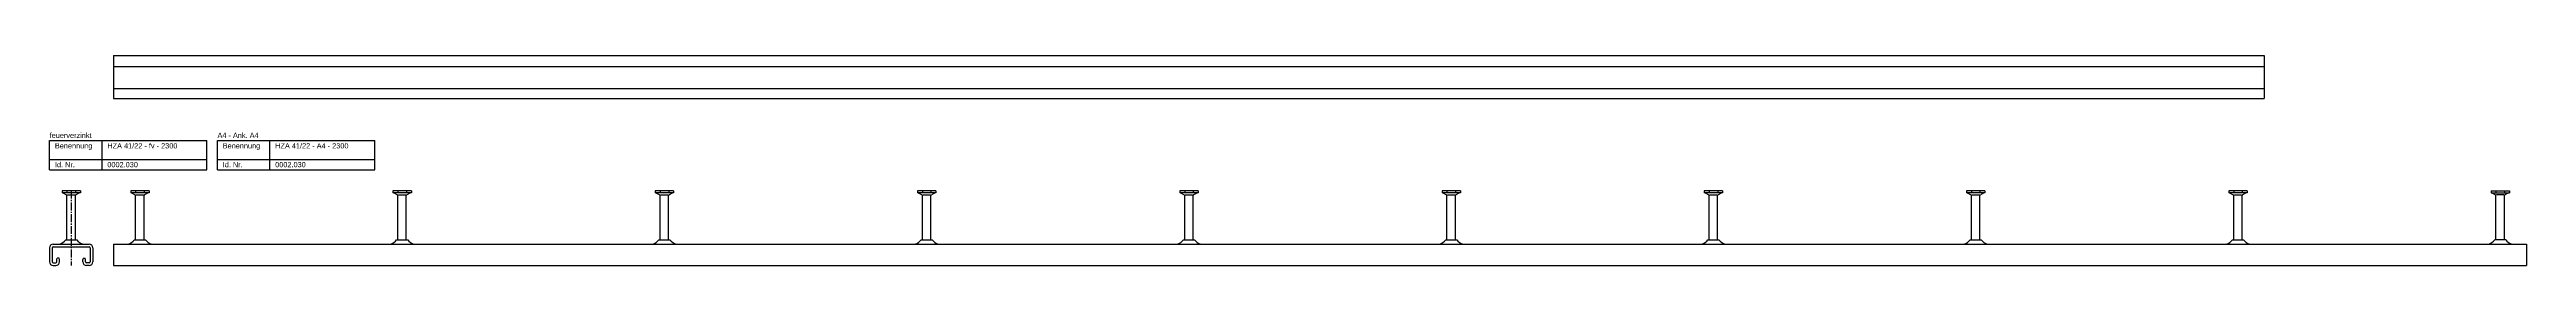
# Model space of a CAD drawing. Header units: millimetres. Extents: x -218 to 5913, y -3930 to 2743.
# Drawn here: x -218 to 2143, y -513 to -312 of the extents above; entities that cross this region are included whole.
import ezdxf

# ---------------------------------------------------------------- set-up
doc = ezdxf.new("R2010")
doc.units = ezdxf.units.MM
doc.header["$LTSCALE"] = 10
doc.linetypes.add('MITTE2', pattern=[1.125, 0.75, -0.125, 0.125, -0.125])
doc.layers.add('HALFEN', color=2, linetype='CONTINUOUS')
doc.styles.add('ARIAL50', font='ARIAL.TTF', dxfattribs={"height": 5})

msp = doc.modelspace()

# ---------------------------------------------------------------- linework, layer by layer
at = {"layer": 'HALFEN'}
for p, q in [((-156.8, -312.2), (1893.2, -312.2)), ((-156.8, -312.2), (-156.8, -353.5)), ((-156.8, -323), (1893.2, -323)), ((1893.2, -312.2), (1893.2, -353.5)), ((-156.8, -344), (1893.2, -344)), ((-156.8, -353.5), (1893.2, -353.5)), ((-217.8, -393.7), (-67.8, -393.7)), ((-217.8, -421.7), (-217.8, -393.7)), ((-167.8, -421.7), (-167.8, -393.7)), ((-67.8, -421.7), (-67.8, -393.7)), ((-57.8, -393.7), (92.2, -393.7)), ((-57.8, -421.7), (-57.8, -393.7)), ((-7.8, -421.7), (-7.8, -393.7)), ((92.2, -421.7), (92.2, -393.7)), ((-217.8, -411.7), (-67.8, -411.7)), ((-217.8, -421.7), (-67.8, -421.7)), ((-57.8, -411.7), (92.2, -411.7)), ((-57.8, -421.7), (92.2, -421.7)), ((-188.5, -441.7), (-206, -441.7)), ((-206, -441.7), (-206, -443.6)), ((-188.5, -443.6), (-206, -443.6)), ((-205.2, -443.6), (-201.7, -445.5)), ((-201.3, -442), (-201.3, -443.4)), ((-201.3, -488.5), (-201.3, -446.2)), ((-200.7, -445.7), (-193.8, -445.7)), ((-193.2, -442), (-193.2, -443.4)), ((-193.2, -488.5), (-193.2, -446.2)), ((-189.2, -443.6), (-192.8, -445.5)), ((-188.5, -441.7), (-188.5, -443.6)), ((-123, -441.7), (-140.5, -441.7)), ((-140.5, -441.7), (-140.5, -443.6)), ((-123, -443.6), (-140.5, -443.6)), ((-139.8, -443.6), (-136.2, -445.5)), ((-135.8, -442), (-135.8, -443.4)), ((-135.8, -488.5), (-135.8, -446.2)), ((-135.2, -445.7), (-128.3, -445.7)), ((-127.8, -488.5), (-127.8, -446.2)), ((-127.7, -442), (-127.7, -443.4)), ((-123.8, -443.6), (-127.3, -445.5)), ((-123, -441.7), (-123, -443.6)), ((127, -441.7), (109.5, -441.7)), ((109.5, -441.7), (109.5, -443.6)), ((127, -443.6), (109.5, -443.6)), ((110.2, -443.6), (113.8, -445.5)), ((114.2, -442), (114.2, -443.4)), ((114.2, -488.5), (114.2, -446.2)), ((114.8, -445.7), (121.7, -445.7)), ((122.2, -488.5), (122.2, -446.2)), ((122.3, -442), (122.3, -443.4)), ((126.2, -443.6), (122.7, -445.5)), ((127, -441.7), (127, -443.6)), ((377, -441.7), (359.5, -441.7)), ((359.5, -441.7), (359.5, -443.6)), ((377, -443.6), (359.5, -443.6)), ((360.2, -443.6), (363.8, -445.5)), ((364.2, -442), (364.2, -443.4)), ((364.2, -488.5), (364.2, -446.2)), ((364.8, -445.7), (371.7, -445.7)), ((372.2, -488.5), (372.2, -446.2)), ((372.3, -442), (372.3, -443.4)), ((376.2, -443.6), (372.7, -445.5)), ((377, -441.7), (377, -443.6)), ((627, -441.7), (609.5, -441.7)), ((609.5, -441.7), (609.5, -443.6)), ((627, -443.6), (609.5, -443.6)), ((610.2, -443.6), (613.8, -445.5)), ((614.2, -442), (614.2, -443.4)), ((614.2, -488.5), (614.2, -446.2)), ((614.8, -445.7), (621.7, -445.7)), ((622.2, -488.5), (622.2, -446.2)), ((622.3, -442), (622.3, -443.4)), ((626.2, -443.6), (622.7, -445.5)), ((627, -441.7), (627, -443.6)), ((859.5, -441.7), (859.5, -443.6)), ((877, -441.7), (859.5, -441.7)), ((877, -443.6), (859.5, -443.6)), ((860.2, -443.6), (863.8, -445.5)), ((864.2, -442), (864.2, -443.4)), ((864.2, -488.5), (864.2, -446.2)), ((864.8, -445.7), (871.7, -445.7)), ((872.2, -488.5), (872.2, -446.2)), ((872.3, -442), (872.3, -443.4)), ((876.3, -443.6), (872.7, -445.5)), ((877, -441.7), (877, -443.6)), ((1127, -441.7), (1109.5, -441.7)), ((1109.5, -441.7), (1109.5, -443.6)), ((1127, -443.6), (1109.5, -443.6)), ((1110.2, -443.6), (1113.8, -445.5)), ((1114.2, -442), (1114.2, -443.4)), ((1114.2, -488.5), (1114.2, -446.2)), ((1114.8, -445.7), (1121.7, -445.7)), ((1122.2, -488.5), (1122.2, -446.2)), ((1122.3, -442), (1122.3, -443.4)), ((1126.2, -443.6), (1122.7, -445.5)), ((1127, -441.7), (1127, -443.6)), ((1377, -441.7), (1359.5, -441.7)), ((1359.5, -441.7), (1359.5, -443.6)), ((1377, -443.6), (1359.5, -443.6)), ((1360.2, -443.6), (1363.8, -445.5)), ((1364.2, -442), (1364.2, -443.4)), ((1364.2, -488.5), (1364.2, -446.2)), ((1364.8, -445.7), (1371.7, -445.7)), ((1372.2, -488.5), (1372.2, -446.2)), ((1372.3, -442), (1372.3, -443.4)), ((1376.2, -443.6), (1372.7, -445.5)), ((1377, -441.7), (1377, -443.6)), ((1609.5, -441.7), (1609.5, -443.6)), ((1627, -441.7), (1609.5, -441.7)), ((1627, -443.6), (1609.5, -443.6)), ((1610.2, -443.6), (1613.8, -445.5)), ((1614.2, -442), (1614.2, -443.4)), ((1614.2, -488.5), (1614.2, -446.2)), ((1614.8, -445.7), (1621.7, -445.7)), ((1622.2, -488.5), (1622.2, -446.2)), ((1622.3, -442), (1622.3, -443.4)), ((1626.2, -443.6), (1622.7, -445.5)), ((1627, -441.7), (1627, -443.6)), ((1877, -441.7), (1859.5, -441.7)), ((1859.5, -441.7), (1859.5, -443.6)), ((1877, -443.6), (1859.5, -443.6)), ((1860.2, -443.6), (1863.8, -445.5)), ((1864.2, -442), (1864.2, -443.4)), ((1864.2, -488.5), (1864.2, -446.2)), ((1864.8, -445.7), (1871.7, -445.7)), ((1872.2, -488.5), (1872.2, -446.2)), ((1872.3, -442), (1872.3, -443.4)), ((1876.2, -443.6), (1872.7, -445.5)), ((1877, -441.7), (1877, -443.6)), ((2109.5, -441.7), (2127, -441.7)), ((2109.5, -441.7), (2109.5, -443.6)), ((2109.5, -443.6), (2127, -443.6)), ((2110.2, -443.6), (2113.8, -445.5)), ((2114.2, -442), (2114.2, -443.4)), ((2114.2, -488.5), (2114.2, -446.2)), ((2121.7, -445.7), (2114.8, -445.7)), ((2122.2, -488.5), (2122.2, -446.2)), ((2122.3, -442), (2122.3, -443.4)), ((2126.2, -443.6), (2122.7, -445.5)), ((2127, -441.7), (2127, -443.6)), ((-214.4, -492.7), (-180.1, -492.7)), ((-214.4, -495.2), (-180.1, -495.2)), ((-202.5, -488.5), (-192, -488.5)), ((-156.8, -492.7), (2143.2, -492.7)), ((-156.8, -492.7), (-156.8, -513.2)), ((-137, -488.5), (-126.5, -488.5)), ((113, -488.5), (123.5, -488.5)), ((363, -488.5), (373.5, -488.5)), ((613, -488.5), (623.5, -488.5)), ((863, -488.5), (873.5, -488.5)), ((1113, -488.5), (1123.5, -488.5)), ((1363, -488.5), (1373.5, -488.5)), ((1613, -488.5), (1623.5, -488.5)), ((1863, -488.5), (1873.5, -488.5)), ((2123.5, -488.5), (2113, -488.5)), ((2143.2, -492.7), (2143.2, -513.2)), ((-217.9, -496.2), (-217.9, -509.7)), ((-215.4, -496.2), (-215.4, -509.7)), ((-214.4, -510.7), (-211.9, -510.7)), ((-214.4, -513.2), (-211.9, -513.2)), ((-210.9, -507.5), (-210.5, -506)), ((-210.9, -509.7), (-210.9, -507.5)), ((-208.8, -506), (-210.5, -506)), ((-208.4, -507.5), (-208.8, -506)), ((-208.4, -509.7), (-208.4, -507.5)), ((-185.7, -506), (-186.1, -507.5)), ((-186.1, -509.7), (-186.1, -507.5)), ((-185.7, -506), (-184, -506)), ((-183.6, -507.5), (-184, -506)), ((-183.6, -509.7), (-183.6, -507.5)), ((-180.1, -510.7), (-182.6, -510.7)), ((-180.1, -513.2), (-182.6, -513.2)), ((-179.1, -496.2), (-179.1, -509.7)), ((-176.6, -496.2), (-176.6, -509.7)), ((-156.8, -513.2), (2143.2, -513.2))]:
    msp.add_line(p, q, dxfattribs=at)
at = {"layer": 'HALFEN', "color": 1, "linetype": 'MITTE2'}
msp.add_line((-197.2, -441.7), (-197.2, -513.2), dxfattribs=at)
at = {"layer": 'HALFEN'}
for centre, radius, start, end in [((-202.1, -446.2), 0.8, 0, 62.3005), ((-192.4, -446.2), 0.8, 117.6995, 180), ((-136.6, -446.2), 0.8, 0, 62.3005), ((-127, -446.2), 0.8, 117.6995, 180), ((113.4, -446.2), 0.8, 0, 62.3005), ((123, -446.2), 0.8, 117.6995, 180), ((363.4, -446.2), 0.8, 0, 62.3005), ((373.1, -446.2), 0.8, 117.6995, 180), ((613.5, -446.2), 0.8, 0, 62.3005), ((623, -446.2), 0.8, 117.6995, 180), ((863.4, -446.2), 0.8, 0, 62.3005), ((873.1, -446.2), 0.8, 117.6995, 180), ((1113.5, -446.2), 0.8, 0, 62.3005), ((1123, -446.2), 0.8, 117.6995, 180), ((1363.5, -446.2), 0.8, 0, 62.3005), ((1373, -446.2), 0.8, 117.6995, 180), ((1613.5, -446.2), 0.8, 0, 62.3005), ((1623, -446.2), 0.8, 117.6995, 180), ((1863.5, -446.2), 0.8, 0, 62.3005), ((1873, -446.2), 0.8, 117.6995, 180), ((2113.4, -446.2), 0.8, 0, 62.3005), ((2123.1, -446.2), 0.8, 117.6995, 180), ((-214.4, -496.2), 3.5, 90, 180), ((-214.4, -496.2), 1, 90, 180), ((-210.8, -483), 10, 283.1804, 326.0185), ((-183.7, -483), 10, 213.9815, 256.8196), ((-180.1, -496.2), 3.5, 0, 90), ((-180.1, -496.2), 1, 0, 90), ((-143.5, -490.7), 2, 270, 283.1804), ((-145.3, -483), 10, 283.1804, 326.0185), ((-118.2, -483), 10, 213.9815, 256.8196), ((-120, -490.7), 2, 256.8196, 270), ((106.5, -490.7), 2, 270, 283.1804), ((104.7, -483), 10, 283.1804, 326.0185), ((131.8, -483), 10, 213.9815, 256.8196), ((130, -490.7), 2, 256.8196, 270), ((356.5, -490.7), 2, 270, 283.1804), ((354.7, -483), 10, 283.1804, 326.0185), ((381.8, -483), 10, 213.9815, 256.8196), ((380, -490.7), 2, 256.8196, 270), ((606.5, -490.7), 2, 270, 283.1804), ((604.7, -483), 10, 283.1804, 326.0185), ((631.8, -483), 10, 213.9815, 256.8196), ((630, -490.7), 2, 256.8196, 270), ((856.5, -490.7), 2, 270, 283.1804), ((854.7, -483), 10, 283.1804, 326.0185), ((881.8, -483), 10, 213.9815, 256.8196), ((880, -490.7), 2, 256.8196, 270), ((1106.5, -490.7), 2, 270, 283.1804), ((1104.7, -483), 10, 283.1804, 326.0185), ((1131.8, -483), 10, 213.9815, 256.8196), ((1130, -490.7), 2, 256.8196, 270), ((1356.5, -490.7), 2, 270, 283.1804), ((1354.7, -483), 10, 283.1804, 326.0185), ((1381.8, -483), 10, 213.9815, 256.8196), ((1380, -490.7), 2, 256.8196, 270), ((1606.5, -490.7), 2, 270, 283.1804), ((1604.7, -483), 10, 283.1804, 326.0185), ((1631.8, -483), 10, 213.9815, 256.8196), ((1630, -490.7), 2, 256.8196, 270), ((1856.5, -490.7), 2, 270, 283.1804), ((1854.7, -483), 10, 283.1804, 326.0185), ((1881.8, -483), 10, 213.9815, 256.8196), ((1880, -490.7), 2, 256.8196, 270), ((2106.5, -490.7), 2, 270, 283.1804), ((2104.7, -483), 10, 283.1804, 326.0185), ((2131.8, -483), 10, 213.9815, 256.8196), ((2130, -490.7), 2, 256.8196, 270), ((-214.4, -509.7), 3.5, 180, 270), ((-214.4, -509.7), 1, 180, 270), ((-211.9, -509.7), 1, 270, 0), ((-211.9, -509.7), 3.5, 270, 0), ((-182.6, -509.7), 3.5, 180, 270), ((-182.6, -509.7), 1, 180, 270), ((-180.1, -509.7), 1, 270, 0), ((-180.1, -509.7), 3.5, 270, 0)]:
    msp.add_arc(centre, radius, start, end, dxfattribs=at)

# ---------------------------------------------------------------- texts
at = {"layer": 'HALFEN', "style": 'ARIAL50'}
for s, p in [('feuerverzinkt', (-217.8, -391.2)), ('Benennung', (-212.8, -401.2)), ('HZA 41/22 - fv - 2300', (-162.8, -401.2)), ('A4 - Ank. A4', (-57.8, -391.2)), ('Benennung', (-52.8, -401.2)), ('HZA 41/22 - A4 - 2300', (-2.8, -401.2)), ('Id. Nr.', (-212.8, -419.2)), ('0002.030', (-162.8, -419.2)), ('Id. Nr.', (-52.8, -419.2)), ('0002.030', (-2.8, -419.2))]:
    msp.add_text(s, height=5, dxfattribs=at).set_placement(p)

doc.saveas('drawing.dxf')
